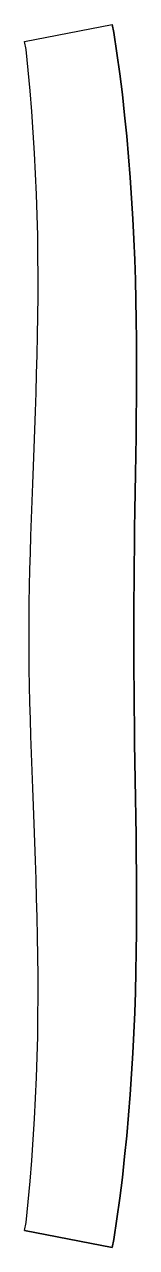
# Model space of a CAD drawing. Header units: metres. Extents: x 0 to 50.3, y -0.6 to 11.6.
# Drawn here: x 28.79 to 29.77, y 0 to 10.7 of the extents above; entities that cross this region are included whole.
import ezdxf

# ---------------------------------------------------------------- set-up
doc = ezdxf.new("R2010")
doc.units = ezdxf.units.M
doc.layers.add('CONTORNO', color=7, linetype='Continuous')
doc.layers.add('KEDER', color=5, linetype='Continuous')

msp = doc.modelspace()

# ---------------------------------------------------------------- linework, layer by layer
at = {"layer": 'CONTORNO'}
msp.add_lwpolyline([(28.795, 0.15), (28.808, 0.22), (28.827, 0.4), (28.844, 0.581), (28.859, 0.762), (28.872, 0.944), (28.883, 1.125), (28.892, 1.307), (28.9, 1.487), (28.906, 1.667), (28.91, 1.846), (28.912, 2.024), (28.913, 2.2), (28.913, 2.375), (28.912, 2.548), (28.909, 2.719), (28.906, 2.889), (28.901, 3.056), (28.897, 3.222), (28.891, 3.385), (28.885, 3.546), (28.879, 3.705), (28.873, 3.862), (28.867, 4.017), (28.861, 4.17), (28.856, 4.322), (28.851, 4.472), (28.846, 4.62), (28.842, 4.767), (28.839, 4.914), (28.837, 5.059), (28.836, 5.204), (28.835, 5.349), (28.836, 5.493), (28.837, 5.638), (28.839, 5.784), (28.842, 5.93), (28.846, 6.077), (28.851, 6.226), (28.856, 6.376), (28.861, 6.527), (28.867, 6.68), (28.873, 6.835), (28.879, 6.992), (28.885, 7.151), (28.891, 7.312), (28.897, 7.476), (28.901, 7.641), (28.906, 7.809), (28.909, 7.978), (28.912, 8.149), (28.913, 8.322), (28.913, 8.497), (28.912, 8.674), (28.91, 8.851), (28.906, 9.03), (28.9, 9.21), (28.892, 9.391), (28.883, 9.572), (28.872, 9.753), (28.859, 9.935), (28.844, 10.116), (28.827, 10.297), (28.808, 10.478), (28.795, 10.548), (29.56, 10.697), (29.576, 10.627), (29.603, 10.446), (29.627, 10.265), (29.65, 10.084), (29.67, 9.903), (29.688, 9.721), (29.705, 9.54), (29.719, 9.358), (29.731, 9.178), (29.742, 8.998), (29.751, 8.819), (29.758, 8.64), (29.764, 8.463), (29.768, 8.287), (29.771, 8.113), (29.773, 7.939), (29.774, 7.768), (29.774, 7.597), (29.773, 7.428), (29.772, 7.261), (29.77, 7.095), (29.767, 6.931), (29.765, 6.768), (29.762, 6.607), (29.76, 6.447), (29.757, 6.288), (29.755, 6.129), (29.753, 5.972), (29.752, 5.816), (29.75, 5.66), (29.75, 5.504), (29.749, 5.349), (29.75, 5.193), (29.75, 5.038), (29.752, 4.882), (29.753, 4.725), (29.755, 4.568), (29.757, 4.41), (29.76, 4.251), (29.762, 4.091), (29.765, 3.929), (29.767, 3.766), (29.77, 3.602), (29.772, 3.436), (29.773, 3.269), (29.774, 3.1), (29.774, 2.93), (29.773, 2.758), (29.771, 2.585), (29.768, 2.41), (29.764, 2.234), (29.758, 2.057), (29.751, 1.879), (29.742, 1.7), (29.731, 1.52), (29.719, 1.339), (29.704, 1.158), (29.688, 0.976), (29.67, 0.795), (29.65, 0.613), (29.627, 0.432), (29.603, 0.251), (29.576, 0.071), (29.56, 0)], close=True, dxfattribs=at)
at = {"layer": 'KEDER'}
for points in [[(28.795, 10.548), (29.56, 10.697)], [(29.56, 0), (29.576, 0.071), (29.603, 0.251), (29.627, 0.432), (29.65, 0.613), (29.67, 0.795), (29.688, 0.976), (29.704, 1.158), (29.719, 1.339), (29.731, 1.52), (29.742, 1.7), (29.751, 1.879), (29.758, 2.057), (29.764, 2.234), (29.768, 2.41), (29.771, 2.585), (29.773, 2.758), (29.774, 2.93), (29.774, 3.1), (29.773, 3.269), (29.772, 3.436), (29.77, 3.602), (29.767, 3.766), (29.765, 3.929), (29.762, 4.091), (29.76, 4.251), (29.757, 4.41), (29.755, 4.568), (29.753, 4.725), (29.752, 4.882), (29.75, 5.038), (29.75, 5.193), (29.749, 5.349), (29.75, 5.504), (29.75, 5.66), (29.752, 5.816), (29.753, 5.972), (29.755, 6.129), (29.757, 6.288), (29.76, 6.447), (29.762, 6.607), (29.765, 6.768), (29.767, 6.931), (29.77, 7.095), (29.772, 7.261), (29.773, 7.428), (29.774, 7.597), (29.774, 7.768), (29.773, 7.939), (29.771, 8.113), (29.768, 8.287), (29.764, 8.463), (29.758, 8.64), (29.751, 8.819), (29.742, 8.998), (29.731, 9.178), (29.719, 9.358), (29.705, 9.54), (29.688, 9.721), (29.67, 9.903), (29.65, 10.084), (29.627, 10.265), (29.603, 10.446), (29.576, 10.627), (29.56, 10.697)], [(28.795, 0.15), (28.808, 0.22), (28.827, 0.4), (28.844, 0.581), (28.859, 0.762), (28.872, 0.944), (28.883, 1.125), (28.892, 1.307), (28.9, 1.487), (28.906, 1.667), (28.91, 1.846), (28.912, 2.024), (28.913, 2.2), (28.913, 2.375), (28.912, 2.548), (28.909, 2.719), (28.906, 2.889), (28.901, 3.056), (28.897, 3.222), (28.891, 3.385), (28.885, 3.546), (28.879, 3.705), (28.873, 3.862), (28.867, 4.017), (28.861, 4.17), (28.856, 4.322), (28.851, 4.472), (28.846, 4.62), (28.842, 4.767), (28.839, 4.914), (28.837, 5.059), (28.836, 5.204), (28.835, 5.349), (28.836, 5.493), (28.837, 5.638), (28.839, 5.784), (28.842, 5.93), (28.846, 6.077), (28.851, 6.226), (28.856, 6.376), (28.861, 6.527), (28.867, 6.68), (28.873, 6.835), (28.879, 6.992), (28.885, 7.151), (28.891, 7.312), (28.897, 7.476), (28.901, 7.641), (28.906, 7.809), (28.909, 7.978), (28.912, 8.149), (28.913, 8.322), (28.913, 8.497), (28.912, 8.674), (28.91, 8.851), (28.906, 9.03), (28.9, 9.21), (28.892, 9.391), (28.883, 9.572), (28.872, 9.753), (28.859, 9.935), (28.844, 10.116), (28.827, 10.297), (28.808, 10.478), (28.795, 10.548)], [(28.795, 0.15), (29.56, 0)]]:
    msp.add_lwpolyline(points, dxfattribs=at)

doc.saveas('drawing.dxf')
